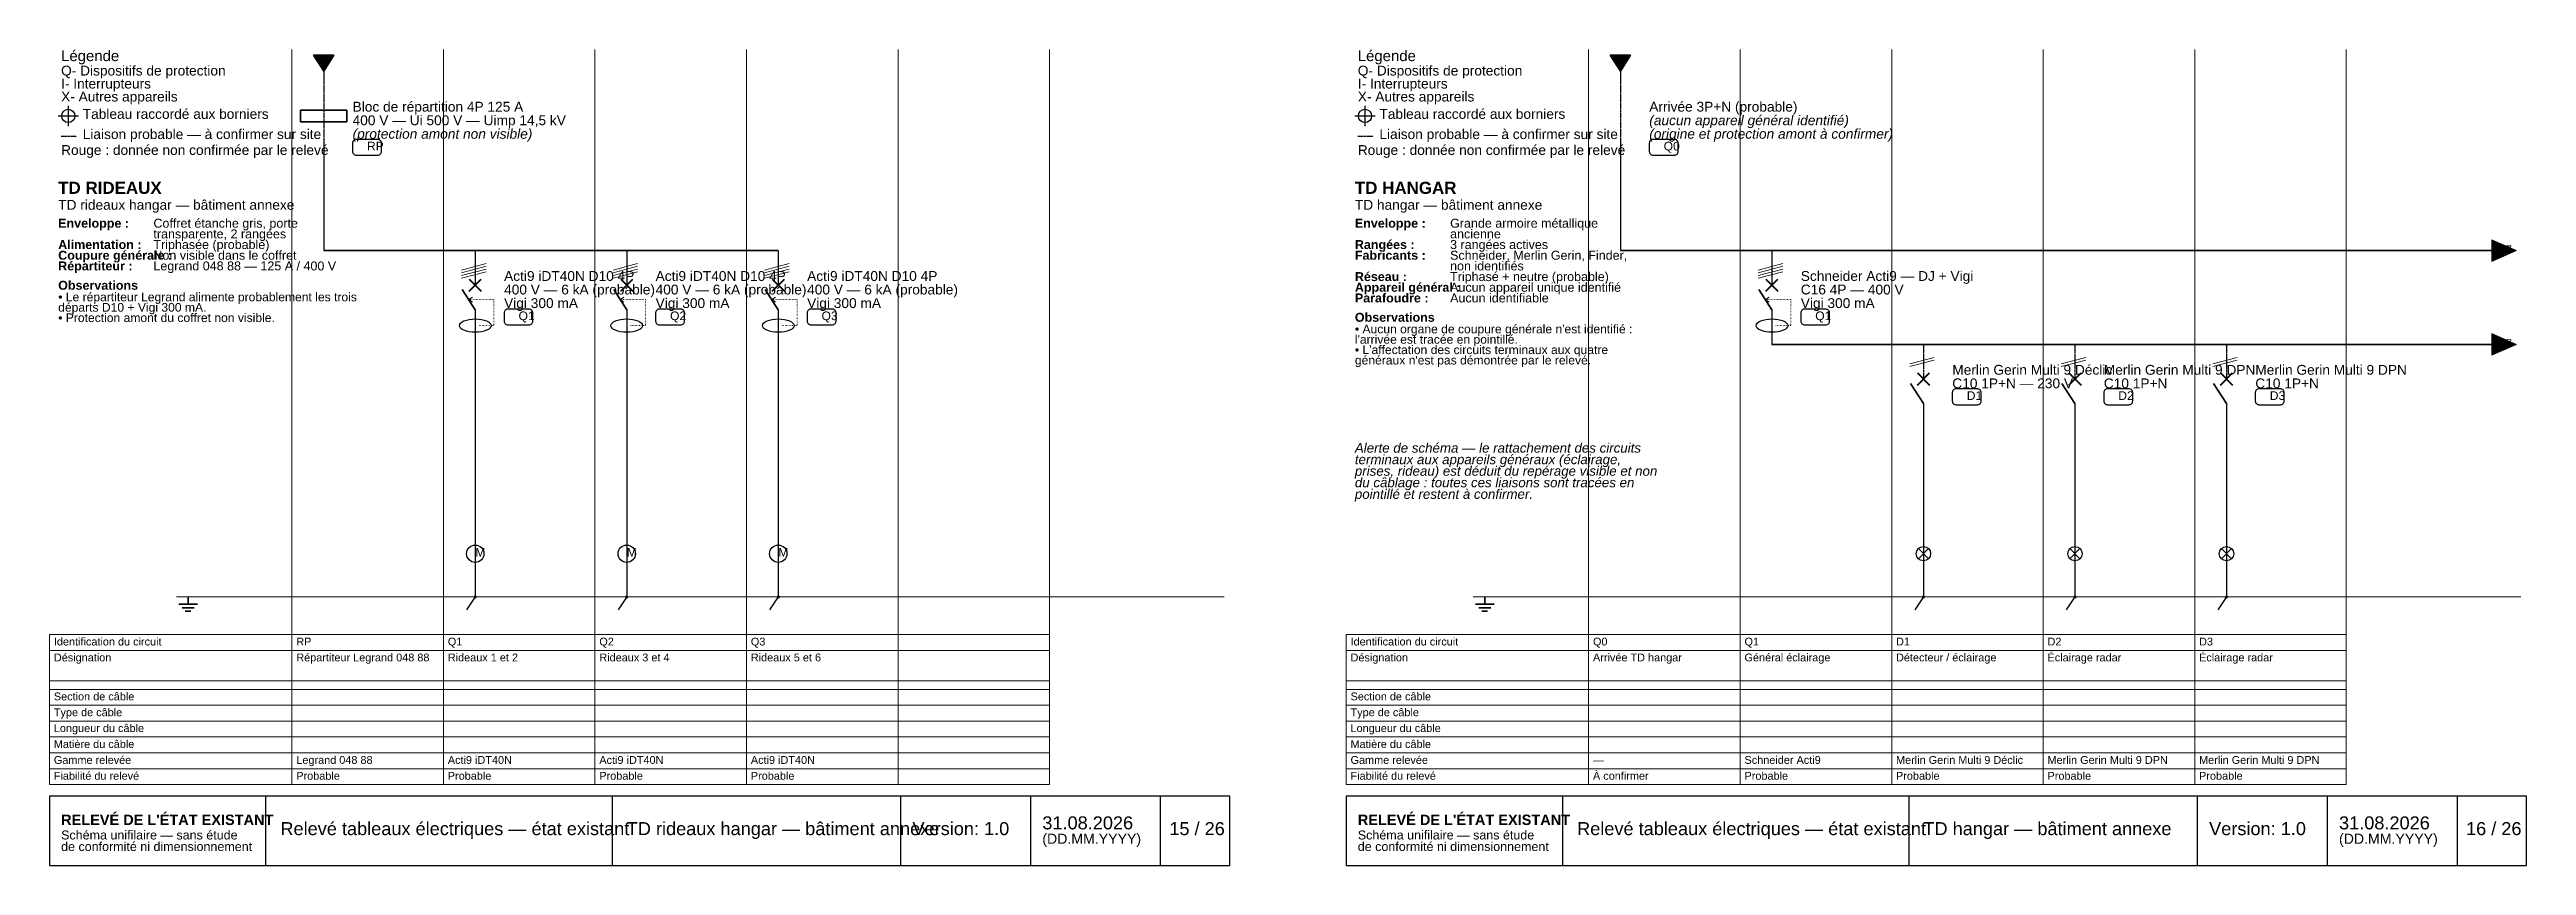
# Model space of a CAD drawing. Header units: millimetres. Extents: x 4 to 1561, y -1145 to 205.
# Drawn here: x 4 to 610, y -685 to -486 of the extents above; entities that cross this region are included whole.
import ezdxf

# ---------------------------------------------------------------- set-up
doc = ezdxf.new("R2010")
doc.units = ezdxf.units.MM
doc.header["$LTSCALE"] = 0.5
doc.linetypes.add('DASHED', pattern=[1.524, 1.27, -0.254])
doc.linetypes.add('DOT', pattern=[0.508, 0, -0.508])
for name, color, linetype, lineweight, plot in [('RENVOIS_FOLIO', 5, 'Continuous', 0, False), ('SCHEMA', 7, 'Continuous', 0, False), ('SCHEMA_PROBABLE', 7, 'DASHED', 0, False), ('SYMBOLES', 7, 'Continuous', 0, False), ('TERRE', 3, 'Continuous', 0, False), ('TEXTE', 7, 'Continuous', 0, False), ('TEXTE_A_CONFIRMER', 1, 'Continuous', 0, False), ('TRAME', 253, 'Continuous', 0, False)]:
    doc.layers.add(name, color=color, linetype=linetype, lineweight=lineweight, plot=plot)
doc.styles.add('SCHEMA', font='arial.ttf')
doc.styles.add('SCHEMA_GRAS', font='arialbd.ttf')
doc.styles.add('SCHEMA_ITAL', font='ariali.ttf')

msp = doc.modelspace()

# ---------------------------------------------------------------- texts
at = {"layer": 'TEXTE'}
for s, height, style, p in [('Q- Dispositifs de protection', 2.3989, 'SCHEMA', (7.06, -491.99)), ('Légende', 2.611, 'SCHEMA', (7.06, -488.47)), ('Q- Dispositifs de protection', 2.3989, 'SCHEMA', (324.06, -491.99)), ('Légende', 2.611, 'SCHEMA', (324.06, -488.47)), ('X- Autres appareils', 2.3989, 'SCHEMA', (7.06, -498.34)), ('I- Interrupteurs', 2.3989, 'SCHEMA', (7.06, -495.17)), ('X- Autres appareils', 2.3989, 'SCHEMA', (324.06, -498.34)), ('I- Interrupteurs', 2.3989, 'SCHEMA', (324.06, -495.17)), ('Tableau raccordé aux borniers', 2.3989, 'SCHEMA', (12.35, -502.58)), ('400 V — Ui 500 V — Uimp 14,5 kV', 2.3989, 'SCHEMA', (78.32, -504.13)), ('Bloc de répartition 4P 125 A', 2.3989, 'SCHEMA', (78.32, -500.81)), ('Tableau raccordé aux borniers', 2.3989, 'SCHEMA', (329.35, -502.58)), ('Arrivée 3P+N (probable)', 2.3989, 'SCHEMA', (395.32, -500.81)), ('Liaison probable — à confirmer sur site', 2.3989, 'SCHEMA', (12.35, -507.52)), ('RP', 2.117, 'SCHEMA', (81.84, -510.3)), ('Liaison probable — à confirmer sur site', 2.3989, 'SCHEMA', (329.35, -507.52)), ('Q0', 2.117, 'SCHEMA', (398.84, -510.3)), ('TD RIDEAUX', 2.963, 'SCHEMA_GRAS', (6.35, -520.92)), ('TD HANGAR', 2.963, 'SCHEMA_GRAS', (323.35, -520.92)), ('TD rideaux hangar — bâtiment annexe', 2.3989, 'SCHEMA', (6.35, -524.8)), ('TD hangar — bâtiment annexe', 2.3989, 'SCHEMA', (323.35, -524.8)), ('Alimentation :', 2.1872, 'SCHEMA_GRAS', (6.35, -534.4)), ('Enveloppe :', 2.1872, 'SCHEMA_GRAS', (6.35, -529.18)), ('transparente, 2 rangées', 2.1872, 'SCHEMA', (29.63, -531.79)), ('Triphasée (probable)', 2.1872, 'SCHEMA', (29.63, -534.4)), ('Coffret étanche gris, porte', 2.1872, 'SCHEMA', (29.63, -529.18)), ('Enveloppe :', 2.1872, 'SCHEMA_GRAS', (323.35, -529.18)), ('Rangées :', 2.187, 'SCHEMA_GRAS', (323.35, -534.4)), ('3 rangées actives', 2.1872, 'SCHEMA', (346.63, -534.4)), ('ancienne', 2.187, 'SCHEMA', (346.63, -531.79)), ('Grande armoire métallique', 2.1872, 'SCHEMA', (346.63, -529.18)), ('Coupure générale :', 2.1872, 'SCHEMA_GRAS', (6.35, -537.01)), ('Répartiteur :', 2.1872, 'SCHEMA_GRAS', (6.35, -539.62)), ('Non visible dans le coffret', 2.1872, 'SCHEMA', (29.63, -537.01)), ('Legrand 048 88 — 125 A / 400 V', 2.1872, 'SCHEMA', (29.63, -539.62)), ('Fabricants :', 2.1872, 'SCHEMA_GRAS', (323.35, -537.01)), ('Schneider, Merlin Gerin, Finder,', 2.1872, 'SCHEMA', (346.63, -537.01)), ('non identifiés', 2.1872, 'SCHEMA', (346.63, -539.62)), ('17', 1.905, 'SCHEMA', (603.24, -535.41)), ('• Le répartiteur Legrand alimente probablement les trois', 2.1167, 'SCHEMA', (6.35, -547.17)), ('Observations', 2.1872, 'SCHEMA_GRAS', (6.35, -544.35)), ('Acti9 iDT40N D10 4P', 2.3989, 'SCHEMA', (115.36, -542.19)), ('400 V — 6 kA (probable)', 2.3989, 'SCHEMA', (115.36, -545.5)), ('Acti9 iDT40N D10 4P', 2.3989, 'SCHEMA', (152.4, -542.19)), ('400 V — 6 kA (probable)', 2.3989, 'SCHEMA', (152.4, -545.5)), ('Acti9 iDT40N D10 4P', 2.3989, 'SCHEMA', (189.44, -542.19)), ('400 V — 6 kA (probable)', 2.3989, 'SCHEMA', (189.44, -545.5)), ('Appareil général :', 2.1872, 'SCHEMA_GRAS', (323.35, -544.84)), ('Réseau :', 2.187, 'SCHEMA_GRAS', (323.35, -542.23)), ('Aucun appareil unique identifié', 2.1872, 'SCHEMA', (346.63, -544.84)), ('Triphasé + neutre (probable)', 2.1872, 'SCHEMA', (346.63, -542.23)), ('Schneider Acti9 — DJ + Vigi', 2.3989, 'SCHEMA', (432.36, -542.19)), ('C16 4P — 400 V', 2.3989, 'SCHEMA', (432.36, -545.5)), ('départs D10 + Vigi 300 mA.', 2.1167, 'SCHEMA', (6.35, -549.71)), ('• Protection amont du coffret non visible.', 2.1167, 'SCHEMA', (6.35, -552.25)), ('Vigi 300 mA', 2.3989, 'SCHEMA', (115.36, -548.82)), ('Q1', 2.117, 'SCHEMA', (118.89, -551.78)), ('Vigi 300 mA', 2.3989, 'SCHEMA', (152.4, -548.82)), ('Q2', 2.117, 'SCHEMA', (155.93, -551.78)), ('Vigi 300 mA', 2.3989, 'SCHEMA', (189.44, -548.82)), ('Q3', 2.117, 'SCHEMA', (192.97, -551.78)), ('Observations', 2.1872, 'SCHEMA_GRAS', (323.35, -552.18)), ('Parafoudre :', 2.1872, 'SCHEMA_GRAS', (323.35, -547.45)), ('Aucun identifiable', 2.1872, 'SCHEMA', (346.63, -547.45)), ('Vigi 300 mA', 2.3989, 'SCHEMA', (432.36, -548.82)), ('Q1', 2.117, 'SCHEMA', (435.89, -551.78)), ("• Aucun organe de coupure générale n'est identifié :", 2.1167, 'SCHEMA', (323.35, -555)), ("l'arrivée est tracée en pointillé.", 2.1167, 'SCHEMA', (323.35, -557.54)), ('17', 1.905, 'SCHEMA', (603.24, -558.34)), ("• L'affectation des circuits terminaux aux quatre", 2.1167, 'SCHEMA', (323.35, -560.08)), ("généraux n'est pas démontrée par le relevé.", 2.1167, 'SCHEMA', (323.35, -562.62)), ('Merlin Gerin Multi 9 Déclic', 2.3989, 'SCHEMA', (469.4, -565.12)), ('Merlin Gerin Multi 9 DPN', 2.3989, 'SCHEMA', (506.44, -565.12)), ('Merlin Gerin Multi 9 DPN', 2.3989, 'SCHEMA', (543.48, -565.12)), ('C10 1P+N — 230 V', 2.3989, 'SCHEMA', (469.4, -568.43)), ('D1', 2.117, 'SCHEMA', (472.93, -571.29)), ('C10 1P+N', 2.399, 'SCHEMA', (506.44, -568.43)), ('D2', 2.117, 'SCHEMA', (509.97, -571.29)), ('C10 1P+N', 2.399, 'SCHEMA', (543.48, -568.43)), ('D3', 2.117, 'SCHEMA', (547.01, -571.29)), ('M', 2.12, 'SCHEMA', (108.3, -609.6)), ('M', 2.12, 'SCHEMA', (145.34, -609.6)), ('M', 2.12, 'SCHEMA', (182.39, -609.6)), ('Identification du circuit', 1.905, 'SCHEMA', (5.29, -631.3)), ('RP', 1.905, 'SCHEMA', (64.56, -631.3)), ('Q1', 1.905, 'SCHEMA', (101.6, -631.3)), ('Q2', 1.905, 'SCHEMA', (138.64, -631.3)), ('Q3', 1.905, 'SCHEMA', (175.68, -631.3)), ('Identification du circuit', 1.905, 'SCHEMA', (322.29, -631.3)), ('Q0', 1.905, 'SCHEMA', (381.56, -631.3)), ('Q1', 1.905, 'SCHEMA', (418.6, -631.3)), ('D1', 1.905, 'SCHEMA', (455.64, -631.3)), ('D2', 1.905, 'SCHEMA', (492.68, -631.3)), ('D3', 1.905, 'SCHEMA', (529.73, -631.3)), ('Désignation', 1.905, 'SCHEMA', (5.29, -635.18)), ('Répartiteur Legrand 048 88', 1.905, 'SCHEMA', (64.56, -635.18)), ('Rideaux 1 et 2', 1.905, 'SCHEMA', (101.6, -635.18)), ('Rideaux 3 et 4', 1.905, 'SCHEMA', (138.64, -635.18)), ('Rideaux 5 et 6', 1.905, 'SCHEMA', (175.68, -635.18)), ('Désignation', 1.905, 'SCHEMA', (322.29, -635.18)), ('Arrivée TD hangar', 1.905, 'SCHEMA', (381.56, -635.18)), ('Général éclairage', 1.905, 'SCHEMA', (418.6, -635.18)), ('Détecteur / éclairage', 1.905, 'SCHEMA', (455.64, -635.18)), ('Éclairage radar', 1.905, 'SCHEMA', (492.68, -635.18)), ('Éclairage radar', 1.905, 'SCHEMA', (529.73, -635.18)), ('Type de câble', 1.905, 'SCHEMA', (5.29, -648.58)), ('Section de câble', 1.905, 'SCHEMA', (5.29, -644.7)), ('Type de câble', 1.905, 'SCHEMA', (322.29, -648.58)), ('Section de câble', 1.905, 'SCHEMA', (322.29, -644.7)), ('Longueur du câble', 1.905, 'SCHEMA', (5.29, -652.46)), ('Longueur du câble', 1.905, 'SCHEMA', (322.29, -652.46)), ('Gamme relevée', 1.905, 'SCHEMA', (5.29, -660.23)), ('Matière du câble', 1.905, 'SCHEMA', (5.29, -656.35)), ('Legrand 048 88', 1.905, 'SCHEMA', (64.56, -660.23)), ('Acti9 iDT40N', 1.905, 'SCHEMA', (101.6, -660.23)), ('Acti9 iDT40N', 1.905, 'SCHEMA', (138.64, -660.23)), ('Acti9 iDT40N', 1.905, 'SCHEMA', (175.68, -660.23)), ('Gamme relevée', 1.905, 'SCHEMA', (322.29, -660.23)), ('Matière du câble', 1.905, 'SCHEMA', (322.29, -656.35)), ('—', 1.91, 'SCHEMA', (381.56, -660.23)), ('Schneider Acti9', 1.905, 'SCHEMA', (418.6, -660.23)), ('Merlin Gerin Multi 9 Déclic', 1.905, 'SCHEMA', (455.64, -660.23)), ('Merlin Gerin Multi 9 DPN', 1.905, 'SCHEMA', (492.68, -660.23)), ('Merlin Gerin Multi 9 DPN', 1.905, 'SCHEMA', (529.73, -660.23)), ('Fiabilité du relevé', 1.905, 'SCHEMA', (5.29, -664.11)), ('Probable', 1.905, 'SCHEMA', (64.56, -664.11)), ('Probable', 1.905, 'SCHEMA', (101.6, -664.11)), ('Probable', 1.905, 'SCHEMA', (138.64, -664.11)), ('Probable', 1.905, 'SCHEMA', (175.68, -664.11)), ('Fiabilité du relevé', 1.905, 'SCHEMA', (322.29, -664.11)), ('Probable', 1.905, 'SCHEMA', (418.6, -664.11)), ('Probable', 1.905, 'SCHEMA', (455.64, -664.11)), ('Probable', 1.905, 'SCHEMA', (492.68, -664.11)), ('Probable', 1.905, 'SCHEMA', (529.73, -664.11)), ("RELEVÉ DE L'ÉTAT EXISTANT", 2.54, 'SCHEMA_GRAS', (7.06, -675.18)), ("RELEVÉ DE L'ÉTAT EXISTANT", 2.54, 'SCHEMA_GRAS', (324.06, -675.18)), ('Schéma unifilaire — sans étude', 2.1872, 'SCHEMA', (7.06, -678.71)), ('Relevé tableaux électriques — état existant', 3.175, 'SCHEMA', (60.68, -677.65)), ('TD rideaux hangar — bâtiment annexe', 3.175, 'SCHEMA', (145.34, -677.65)), ('Version: 1.0', 3.175, 'SCHEMA', (215.19, -677.65)), ('31.08.2026', 3.175, 'SCHEMA', (246.94, -676.24)), ('(DD.MM.YYYY)', 2.4694, 'SCHEMA', (246.94, -679.77)), ('15 / 26', 3.175, 'SCHEMA', (277.99, -677.65)), ('Schéma unifilaire — sans étude', 2.1872, 'SCHEMA', (324.06, -678.71)), ('Relevé tableaux électriques — état existant', 3.175, 'SCHEMA', (377.68, -677.65)), ('TD hangar — bâtiment annexe', 3.175, 'SCHEMA', (462.34, -677.65)), ('Version: 1.0', 3.175, 'SCHEMA', (532.19, -677.65)), ('31.08.2026', 3.175, 'SCHEMA', (563.94, -676.24)), ('(DD.MM.YYYY)', 2.4694, 'SCHEMA', (563.94, -679.77)), ('16 / 26', 3.175, 'SCHEMA', (594.99, -677.65)), ('de conformité ni dimensionnement', 2.1872, 'SCHEMA', (7.06, -681.53)), ('de conformité ni dimensionnement', 2.1872, 'SCHEMA', (324.06, -681.53))]:
    msp.add_text(s, height=height, dxfattribs=dict(at, style=style)).set_placement(p)
at = {"layer": 'TEXTE_A_CONFIRMER'}
for s, height, style, p in [('(aucun appareil général identifié)', 2.3989, 'SCHEMA_ITAL', (395.32, -504.13)), ('(protection amont non visible)', 2.3989, 'SCHEMA_ITAL', (78.32, -507.44)), ('(origine et protection amont à confirmer)', 2.3989, 'SCHEMA_ITAL', (395.32, -507.44)), ('Rouge : donnée non confirmée par le relevé', 2.3989, 'SCHEMA', (7.06, -511.4)), ('Rouge : donnée non confirmée par le relevé', 2.3989, 'SCHEMA', (324.06, -511.4)), ('Alerte de schéma — le rattachement des circuits', 2.3283, 'SCHEMA_ITAL', (323.35, -584.17)), ('prises, rideau) est déduit du repérage visible et non', 2.3283, 'SCHEMA_ITAL', (323.35, -589.81)), ('terminaux aux appareils généraux (éclairage,', 2.3283, 'SCHEMA_ITAL', (323.35, -586.99)), ('pointillé et restent à confirmer.', 2.3283, 'SCHEMA_ITAL', (323.35, -595.46)), ('du câblage : toutes ces liaisons sont tracées en', 2.3283, 'SCHEMA_ITAL', (323.35, -592.63)), ('À confirmer', 1.905, 'SCHEMA', (381.56, -664.11))]:
    msp.add_text(s, height=height, dxfattribs=dict(at, style=style)).set_placement(p)

# ---------------------------------------------------------------- hatches: boundary and pattern name
at = {"layer": 'RENVOIS_FOLIO'}
for points in [[(601.3, -532.13), (607.3, -534.78), (601.3, -537.42)], [(601.3, -555.06), (607.3, -557.71), (601.3, -560.35)]]:
    msp.add_hatch(color=7, dxfattribs=at).paths.add_polyline_path(points)
at = {"layer": 'SCHEMA'}
for points in [[(68.79, -487.05), (73.73, -487.05), (71.26, -490.93)], [(385.79, -487.05), (390.73, -487.05), (388.26, -490.93)]]:
    msp.add_hatch(color=7, dxfattribs=at).paths.add_polyline_path(points)
h = msp.add_hatch(color=7, dxfattribs=at)
edge = h.paths.add_edge_path()
edge.add_arc((108.3, -619.44), 0.388, 0, 360)
h = msp.add_hatch(color=7, dxfattribs=at)
edge = h.paths.add_edge_path()
edge.add_arc((145.34, -619.44), 0.388, 0, 360)
h = msp.add_hatch(color=7, dxfattribs=at)
edge = h.paths.add_edge_path()
edge.add_arc((182.39, -619.44), 0.388, 0, 360)
h = msp.add_hatch(color=7, dxfattribs=at)
edge = h.paths.add_edge_path()
edge.add_arc((462.34, -619.44), 0.388, 0, 360)
h = msp.add_hatch(color=7, dxfattribs=at)
edge = h.paths.add_edge_path()
edge.add_arc((499.39, -619.44), 0.388, 0, 360)
h = msp.add_hatch(color=7, dxfattribs=at)
edge = h.paths.add_edge_path()
edge.add_arc((536.43, -619.44), 0.388, 0, 360)

# ---------------------------------------------------------------- linework, layer by layer
at = {"layer": 'RENVOIS_FOLIO'}
for points in [[(601.3, -532.13), (607.3, -534.78), (601.3, -537.42)], [(601.3, -555.06), (607.3, -557.71), (601.3, -560.35)]]:
    msp.add_lwpolyline(points, close=True, dxfattribs=at)
at = {"layer": 'SCHEMA', "lineweight": 30}
for p, q in [((71.26, -490.93), (71.26, -493.4)), ((388.26, -490.93), (388.26, -493.4)), ((6.35, -501.87), (11.29, -501.87)), ((8.82, -499.4), (8.82, -504.34)), ((323.35, -501.87), (328.29, -501.87)), ((325.82, -499.4), (325.82, -504.34)), ((71.26, -507.87), (71.26, -534.78)), ((388.26, -507.87), (388.26, -534.78)), ((108.3, -534.78), (108.3, -543.24)), ((145.34, -534.78), (145.34, -543.24)), ((182.39, -534.78), (182.39, -543.24)), ((425.3, -534.78), (425.3, -543.24)), ((108.3, -549.24), (108.3, -619.44)), ((145.34, -549.24), (145.34, -619.44)), ((182.39, -549.24), (182.39, -619.44)), ((425.3, -549.24), (425.3, -557.71)), ((462.34, -572.17), (462.34, -619.44)), ((499.39, -572.17), (499.39, -619.44)), ((536.43, -572.17), (536.43, -619.44)), ((461.11, -610.1), (463.58, -607.63)), ((461.11, -607.63), (463.58, -610.1)), ((498.15, -610.1), (500.62, -607.63)), ((498.15, -607.63), (500.62, -610.1)), ((535.19, -610.1), (537.66, -607.63)), ((535.19, -607.63), (537.66, -610.1)), ((108.3, -619.44), (106.19, -622.62)), ((145.34, -619.44), (143.23, -622.62)), ((182.39, -619.44), (180.27, -622.62)), ((462.34, -619.44), (460.23, -622.62)), ((499.39, -619.44), (497.27, -622.62)), ((536.43, -619.44), (534.31, -622.62))]:
    msp.add_line(p, q, dxfattribs=at)
at = {"layer": 'SCHEMA', "lineweight": 35}
for p, q in [((71.26, -534.78), (182.39, -534.78)), ((388.26, -534.78), (601.3, -534.78)), ((105.13, -544.3), (108.3, -549.24)), ((142.17, -544.3), (145.34, -549.24)), ((179.21, -544.3), (182.39, -549.24)), ((422.13, -544.3), (425.3, -549.24)), ((425.3, -557.71), (601.3, -557.71)), ((459.17, -567.23), (462.34, -572.17)), ((496.21, -567.23), (499.39, -572.17)), ((533.25, -567.23), (536.43, -572.17)), ((35.81, -621.21), (40.39, -621.21)), ((36.62, -622.06), (39.58, -622.06)), ((37.39, -622.9), (38.81, -622.9)), ((38.1, -619.44), (38.1, -621.21)), ((352.81, -621.21), (357.39, -621.21)), ((353.62, -622.06), (356.58, -622.06)), ((354.39, -622.9), (355.81, -622.9)), ((355.1, -619.44), (355.1, -621.21))]:
    msp.add_line(p, q, dxfattribs=at)
at = {"layer": 'SCHEMA', "lineweight": 40}
for p, q in [((106.82, -544.73), (109.78, -541.76)), ((106.82, -541.76), (109.78, -544.73)), ((143.86, -544.73), (146.83, -541.76)), ((143.86, -541.76), (146.83, -544.73)), ((180.9, -544.73), (183.87, -541.76)), ((180.9, -541.76), (183.87, -544.73)), ((423.82, -544.73), (426.78, -541.76)), ((423.82, -541.76), (426.78, -544.73)), ((460.86, -567.66), (463.83, -564.69)), ((460.86, -564.69), (463.83, -567.66)), ((497.9, -567.66), (500.87, -564.69)), ((497.9, -564.69), (500.87, -567.66)), ((534.95, -567.66), (537.91, -564.69)), ((534.95, -564.69), (537.91, -567.66))]:
    msp.add_line(p, q, dxfattribs=at)
at = {"layer": 'SCHEMA', "lineweight": 35}
for points in [[(68.79, -487.05), (73.73, -487.05), (71.26, -490.93)], [(385.79, -487.05), (390.73, -487.05), (388.26, -490.93)], [(65.62, -503.28), (76.91, -503.28), (76.91, -500.46), (65.62, -500.46)]]:
    msp.add_lwpolyline(points, close=True, dxfattribs=at)
at = {"layer": 'SCHEMA', "lineweight": 30}
for centre, radius in [((8.82, -501.87), 1.62), ((325.82, -501.87), 1.62), ((108.3, -608.86), 2.12), ((145.34, -608.86), 2.12), ((182.39, -608.86), 2.12), ((462.34, -608.86), 1.76), ((499.39, -608.86), 1.76), ((536.43, -608.86), 1.76)]:
    msp.add_circle(centre, radius, dxfattribs=at)
for centre in [(108.3, -553.12), (145.34, -553.12), (182.39, -553.12), (425.3, -553.12)]:
    msp.add_ellipse(centre, major_axis=(3.88, 0), ratio=0.418182, dxfattribs=at)
at = {"layer": 'SCHEMA_PROBABLE', "lineweight": 30}
for p, q in [((71.26, -493.4), (71.26, -501.87)), ((388.26, -493.4), (388.26, -501.87)), ((71.26, -501.87), (71.26, -507.87)), ((388.26, -501.87), (388.26, -507.87)), ((7.06, -506.81), (10.94, -506.81)), ((324.06, -506.81), (327.94, -506.81)), ((462.34, -557.71), (462.34, -566.17)), ((499.39, -557.71), (499.39, -566.17)), ((536.43, -557.71), (536.43, -566.17))]:
    msp.add_line(p, q, dxfattribs=at)
at = {"layer": 'SYMBOLES', "lineweight": 20}
for p, q in [((104.95, -539.54), (110.95, -537.95)), ((104.95, -540.21), (110.95, -538.62)), ((141.99, -539.54), (147.99, -537.95)), ((141.99, -540.21), (147.99, -538.62)), ((179.03, -539.54), (185.03, -537.95)), ((179.03, -540.21), (185.03, -538.62)), ((421.95, -539.54), (427.95, -537.95)), ((421.95, -540.21), (427.95, -538.62)), ((104.95, -540.88), (110.95, -539.29)), ((104.95, -541.55), (110.95, -539.96)), ((141.99, -540.88), (147.99, -539.29)), ((141.99, -541.55), (147.99, -539.96)), ((179.03, -540.88), (185.03, -539.29)), ((179.03, -541.55), (185.03, -539.96)), ((421.95, -540.88), (427.95, -539.29)), ((421.95, -541.55), (427.95, -539.96)), ((106.75, -546.77), (107.6, -546.14)), ((106.75, -546.77), (107.6, -547.41)), ((143.79, -546.77), (144.64, -546.14)), ((143.79, -546.77), (144.64, -547.41)), ((180.83, -546.77), (181.68, -546.14)), ((180.83, -546.77), (181.68, -547.41)), ((423.75, -546.77), (424.6, -546.14)), ((423.75, -546.77), (424.6, -547.41)), ((458.99, -562.47), (464.99, -560.88)), ((458.99, -563.14), (464.99, -561.55)), ((496.03, -562.47), (502.03, -560.88)), ((496.03, -563.14), (502.03, -561.55)), ((533.08, -562.47), (539.07, -560.88)), ((533.08, -563.14), (539.07, -561.55))]:
    msp.add_line(p, q, dxfattribs=at)
at = {"layer": 'SYMBOLES', "linetype": 'DOT', "lineweight": 20}
for p, q in [((106.75, -546.77), (112.89, -546.77)), ((112.89, -546.77), (112.89, -553.12)), ((143.79, -546.77), (149.93, -546.77)), ((149.93, -546.77), (149.93, -553.12)), ((180.83, -546.77), (186.97, -546.77)), ((186.97, -546.77), (186.97, -553.12)), ((423.75, -546.77), (429.89, -546.77)), ((429.89, -546.77), (429.89, -553.12)), ((112.89, -553.12), (109.01, -553.12)), ((149.93, -553.12), (146.05, -553.12)), ((186.97, -553.12), (183.09, -553.12)), ((429.89, -553.12), (426.01, -553.12))]:
    msp.add_line(p, q, dxfattribs=at)
at = {"layer": 'SYMBOLES', "lineweight": 15}
for p, q in [((4.23, -628.62), (248.71, -628.62)), ((4.23, -665.31), (4.23, -628.62)), ((63.5, -665.31), (63.5, -628.62)), ((100.54, -665.31), (100.54, -628.62)), ((137.58, -665.31), (137.58, -628.62)), ((174.62, -665.31), (174.62, -628.62)), ((211.67, -665.31), (211.67, -628.62)), ((248.71, -665.31), (248.71, -628.62)), ((321.23, -628.62), (565.71, -628.62)), ((321.23, -665.31), (321.23, -628.62)), ((380.5, -665.31), (380.5, -628.62)), ((417.54, -665.31), (417.54, -628.62)), ((454.58, -665.31), (454.58, -628.62)), ((491.62, -665.31), (491.62, -628.62)), ((528.67, -665.31), (528.67, -628.62)), ((565.71, -665.31), (565.71, -628.62)), ((4.23, -632.5), (248.71, -632.5)), ((321.23, -632.5), (565.71, -632.5)), ((4.23, -639.91), (248.71, -639.91)), ((321.23, -639.91), (565.71, -639.91)), ((4.23, -642.02), (248.71, -642.02)), ((4.23, -645.9), (248.71, -645.9)), ((321.23, -642.02), (565.71, -642.02)), ((321.23, -645.9), (565.71, -645.9)), ((4.23, -649.78), (248.71, -649.78)), ((4.23, -653.66), (248.71, -653.66)), ((321.23, -649.78), (565.71, -649.78)), ((321.23, -653.66), (565.71, -653.66)), ((4.23, -657.54), (248.71, -657.54)), ((321.23, -657.54), (565.71, -657.54)), ((4.23, -661.42), (248.71, -661.42)), ((4.23, -665.31), (248.71, -665.31)), ((321.23, -661.42), (565.71, -661.42)), ((321.23, -665.31), (565.71, -665.31))]:
    msp.add_line(p, q, dxfattribs=at)
at = {"layer": 'SYMBOLES', "lineweight": 25}
for p, q in [((57.15, -685.06), (57.15, -668.13)), ((141.82, -685.06), (141.82, -668.13)), ((212.37, -685.06), (212.37, -668.13)), ((244.12, -685.06), (244.12, -668.13)), ((275.87, -685.06), (275.87, -668.13)), ((374.15, -685.06), (374.15, -668.13)), ((458.82, -685.06), (458.82, -668.13)), ((529.37, -685.06), (529.37, -668.13)), ((561.12, -685.06), (561.12, -668.13)), ((592.87, -685.06), (592.87, -668.13))]:
    msp.add_line(p, q, dxfattribs=at)
for points in [[(79.23, -511.47), (84.45, -511.47, 0.414214), (85.37, -510.55), (85.37, -508.5, 0.414214), (84.45, -507.59), (79.23, -507.59, 0.414214), (78.32, -508.5), (78.32, -510.55, 0.414214)], [(396.23, -511.47), (401.45, -511.47, 0.414214), (402.37, -510.55), (402.37, -508.5, 0.414214), (401.45, -507.59), (396.23, -507.59, 0.414214), (395.32, -508.5), (395.32, -510.55, 0.414214)], [(116.28, -552.95), (121.5, -552.95, 0.414214), (122.41, -552.03), (122.41, -549.98, 0.414214), (121.5, -549.07), (116.28, -549.07, 0.414214), (115.36, -549.98), (115.36, -552.03, 0.414214)], [(153.32, -552.95), (158.54, -552.95, 0.414214), (159.46, -552.03), (159.46, -549.98, 0.414214), (158.54, -549.07), (153.32, -549.07, 0.414214), (152.4, -549.98), (152.4, -552.03, 0.414214)], [(190.36, -552.95), (195.58, -552.95, 0.414214), (196.5, -552.03), (196.5, -549.98, 0.414214), (195.58, -549.07), (190.36, -549.07, 0.414214), (189.44, -549.98), (189.44, -552.03, 0.414214)], [(433.28, -552.95), (438.5, -552.95, 0.414214), (439.41, -552.03), (439.41, -549.98, 0.414214), (438.5, -549.07), (433.28, -549.07, 0.414214), (432.36, -549.98), (432.36, -552.03, 0.414214)], [(470.32, -572.45), (475.54, -572.45, 0.414214), (476.46, -571.54), (476.46, -569.49, 0.414214), (475.54, -568.57), (470.32, -568.57, 0.414214), (469.4, -569.49), (469.4, -571.54, 0.414214)], [(507.36, -572.45), (512.58, -572.45, 0.414214), (513.5, -571.54), (513.5, -569.49, 0.414214), (512.58, -568.57), (507.36, -568.57, 0.414214), (506.44, -569.49), (506.44, -571.54, 0.414214)], [(544.4, -572.45), (549.62, -572.45, 0.414214), (550.54, -571.54), (550.54, -569.49, 0.414214), (549.62, -568.57), (544.4, -568.57, 0.414214), (543.48, -569.49), (543.48, -571.54, 0.414214)]]:
    msp.add_lwpolyline(points, format="xyb", close=True, dxfattribs=at)
for points in [[(4.23, -685.06), (292.77, -685.06), (292.77, -668.13), (4.23, -668.13)], [(321.23, -685.06), (609.77, -685.06), (609.77, -668.13), (321.23, -668.13)]]:
    msp.add_lwpolyline(points, close=True, dxfattribs=at)
at = {"layer": 'TERRE', "color": 3}
for p, q in [((35.28, -619.44), (291.36, -619.44)), ((352.28, -619.44), (608.36, -619.44))]:
    msp.add_line(p, q, dxfattribs=at)
at = {"layer": 'TERRE', "color": 2, "linetype": 'DASHED'}
for p, q in [((36.69, -619.44), (291.36, -619.44)), ((353.69, -619.44), (608.36, -619.44))]:
    msp.add_line(p, q, dxfattribs=at)
at = {"layer": 'TRAME'}
for p, q in [((63.5, -665.31), (63.5, -485.64)), ((100.54, -665.31), (100.54, -485.64)), ((137.58, -665.31), (137.58, -485.64)), ((174.62, -665.31), (174.62, -485.64)), ((211.67, -665.31), (211.67, -485.64)), ((248.71, -665.31), (248.71, -485.64)), ((380.5, -665.31), (380.5, -485.64)), ((417.54, -665.31), (417.54, -485.64)), ((454.58, -665.31), (454.58, -485.64)), ((491.62, -665.31), (491.62, -485.64)), ((528.67, -665.31), (528.67, -485.64)), ((565.71, -665.31), (565.71, -485.64))]:
    msp.add_line(p, q, dxfattribs=at)

msp.set_redraw_order([(e.dxf.handle, doc.entitydb.next_handle()) for e in msp.query("TEXT MTEXT ATTDEF DIMENSION ARC_DIMENSION")])  # texts and dimensions are drawn at this point

doc.saveas('drawing.dxf')
